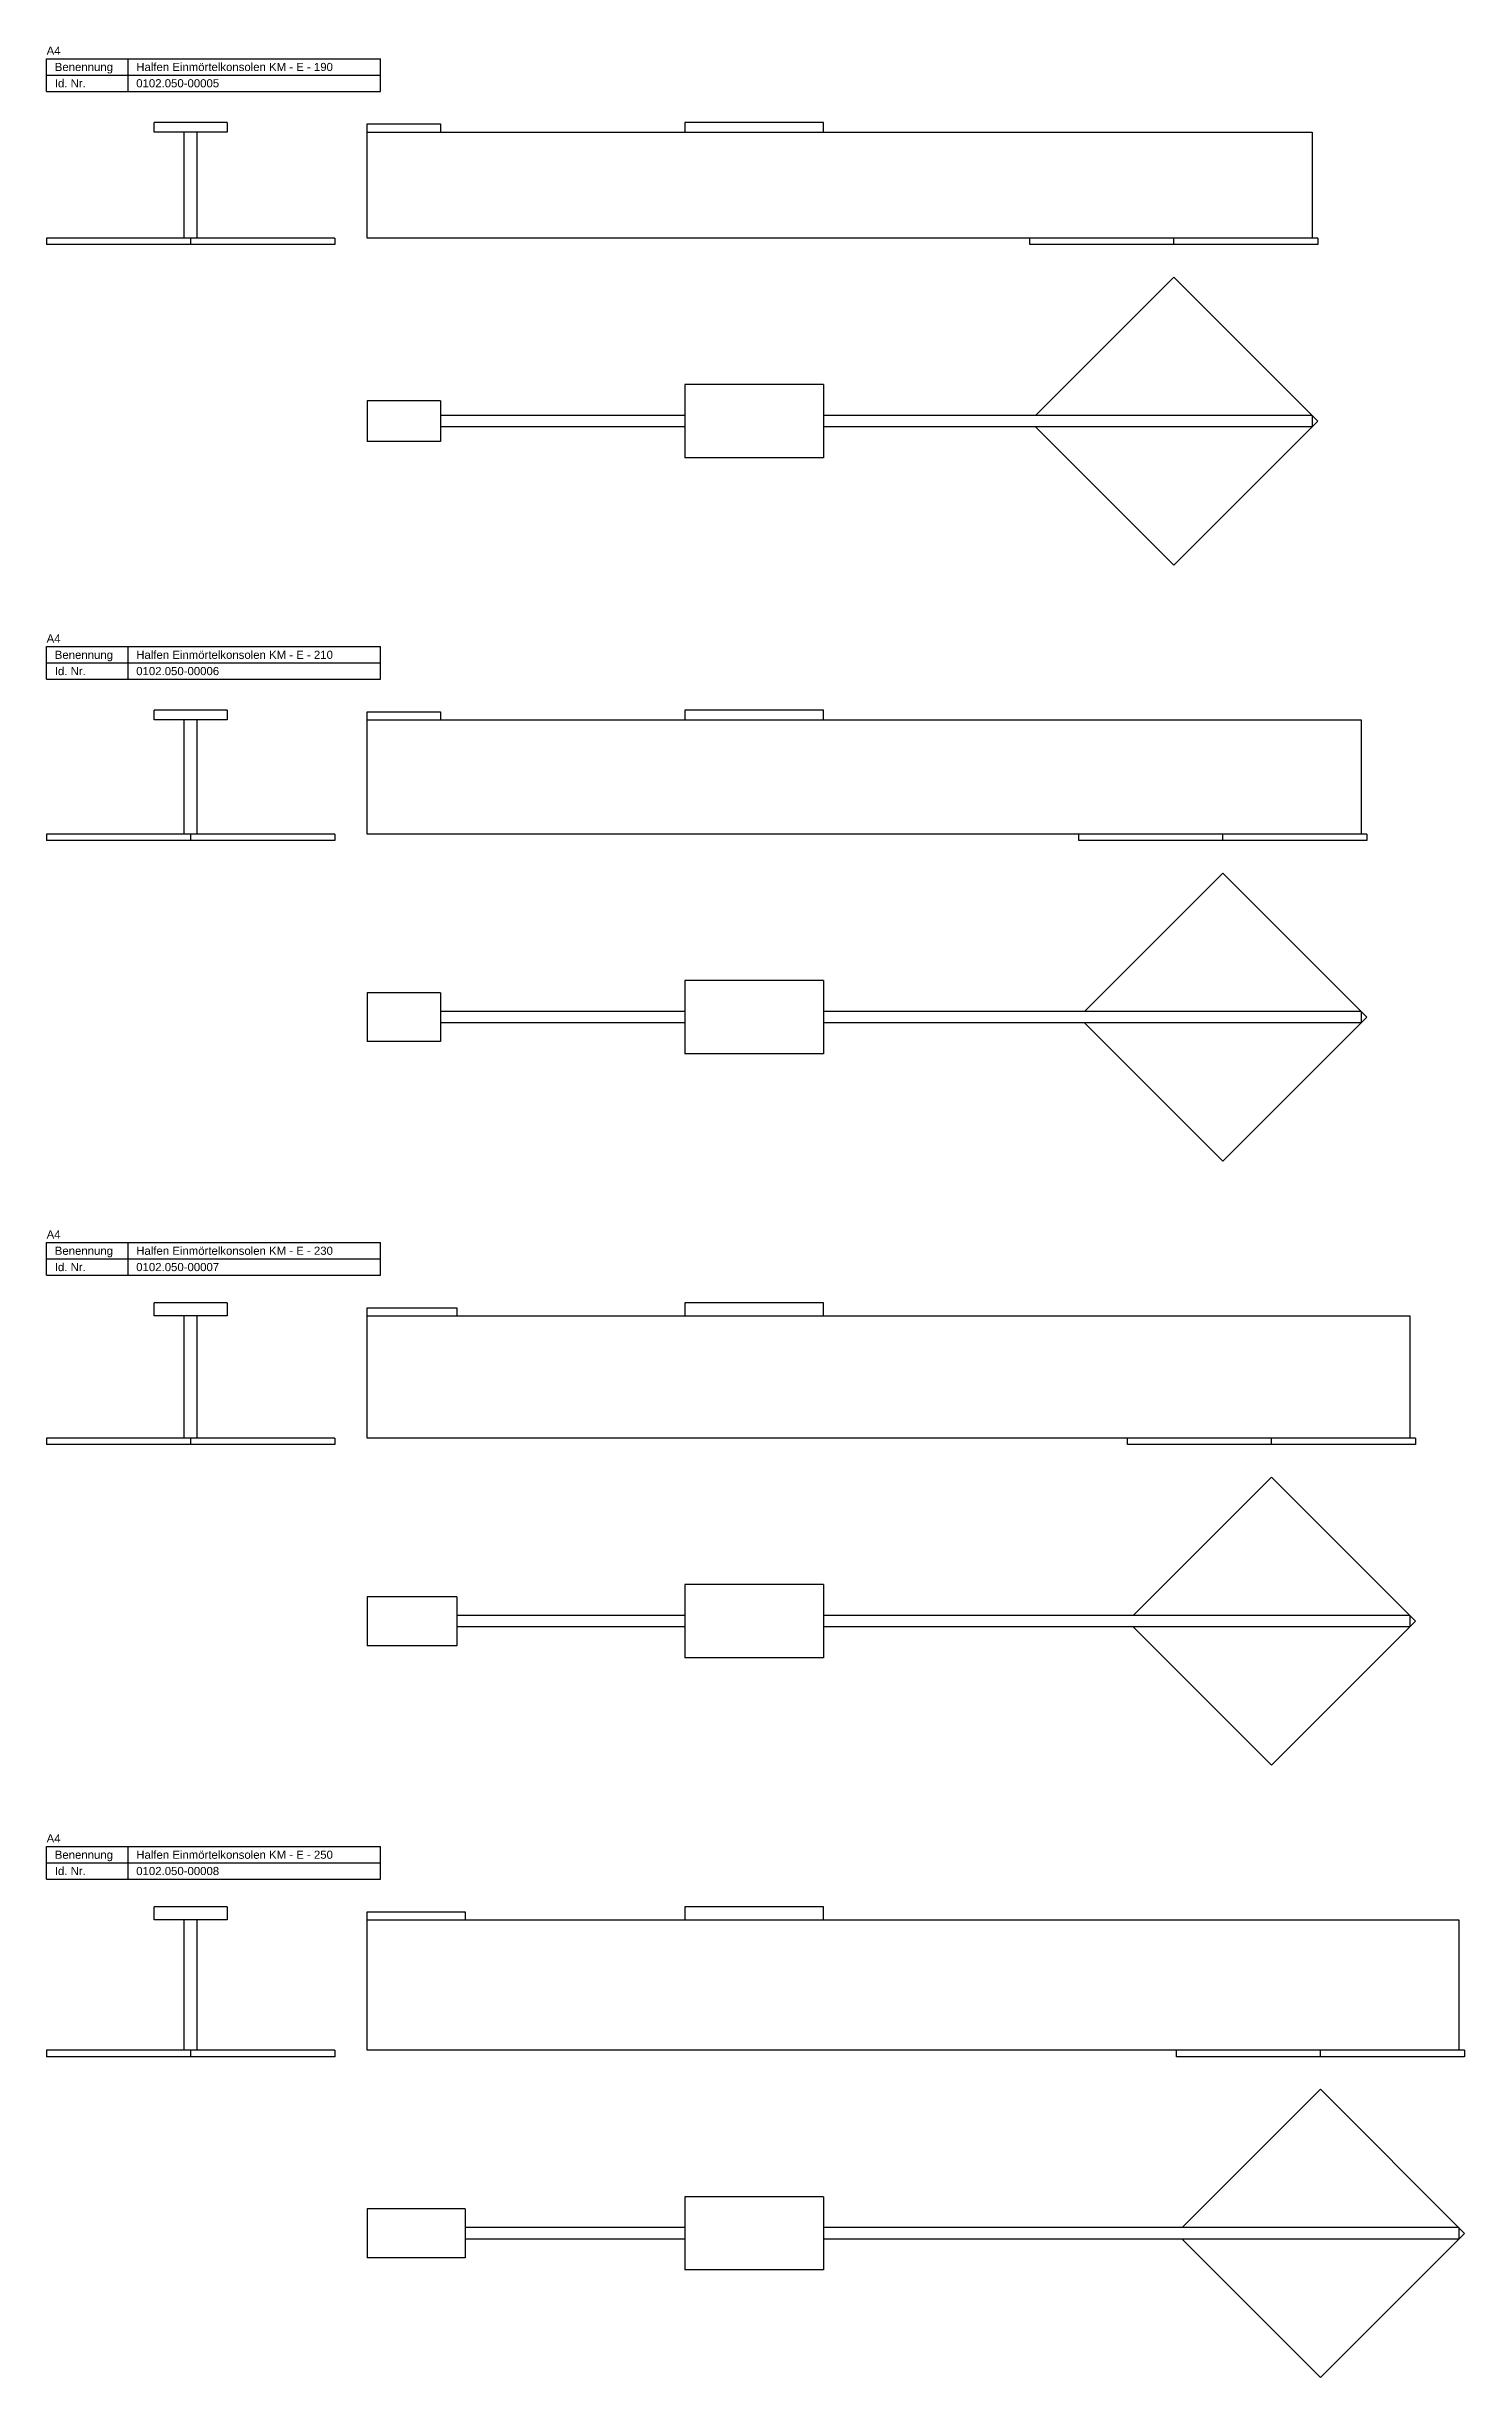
# Model space of a CAD drawing. Header units: millimetres. Extents: x 3 to 874, y -2573 to 271.
# Drawn here: x 3 to 874, y -2573 to -1142 of the extents above; entities that cross this region are included whole.
import ezdxf

# ---------------------------------------------------------------- set-up
doc = ezdxf.new("R2010")
doc.units = ezdxf.units.MM
doc.layers.add('HALFEN-KONSOLANKER', color=2, linetype='CONTINUOUS')
doc.styles.add('ARIAL50', font='ARIAL.TTF', dxfattribs={"height": 5})

msp = doc.modelspace()

# ---------------------------------------------------------------- texts
at = {"layer": 'HALFEN-KONSOLANKER', "style": 'ARIAL50'}
for s, p in [('A4', (3.4, -1147.4)), ('Benennung', (8.4, -1157.4)), ('Halfen Einmörtelkonsolen KM - E - 190', (58.4, -1157.4)), ('Id. Nr.', (8.4, -1167.4)), ('0102.050-00005', (58.4, -1167.4)), ('A4', (3.4, -1508.2)), ('Benennung', (8.4, -1518.2)), ('Halfen Einmörtelkonsolen KM - E - 210', (58.4, -1518.2)), ('Id. Nr.', (8.4, -1528.2)), ('0102.050-00006', (58.4, -1528.2)), ('A4', (3.4, -1874)), ('Benennung', (8.4, -1884)), ('Halfen Einmörtelkonsolen KM - E - 230', (58.4, -1884)), ('Id. Nr.', (8.4, -1894)), ('0102.050-00007', (58.4, -1894)), ('A4', (3.4, -2244.7)), ('Benennung', (8.4, -2254.7)), ('Id. Nr.', (8.4, -2264.7)), ('0102.050-00008', (58.4, -2264.7)), ('Halfen Einmörtelkonsolen KM - E - 250', (58.4, -2254.7))]:
    msp.add_text(s, height=5, dxfattribs=at).set_placement(p)

# ---------------------------------------------------------------- linework, layer by layer
at = {"layer": 'HALFEN-KONSOLANKER'}
for p, q in [((3.4, -1149.9), (208.4, -1149.9)), ((3.4, -1169.9), (3.4, -1149.9)), ((53.4, -1169.9), (53.4, -1149.9)), ((208.4, -1169.9), (208.4, -1149.9)), ((3.4, -1159.9), (208.4, -1159.9)), ((3.4, -1169.9), (208.4, -1169.9)), ((114.3, -1188.9), (69.3, -1188.9)), ((69.3, -1194.9), (69.3, -1188.9)), ((114.3, -1194.9), (69.3, -1194.9)), ((87.8, -1259.9), (87.8, -1194.9)), ((95.8, -1259.9), (95.8, -1194.9)), ((114.3, -1188.9), (114.3, -1194.9)), ((200.2, -1259.9), (200.2, -1189.9)), ((200.2, -1189.9), (245.2, -1189.9)), ((200.2, -1194.9), (780.2, -1194.9)), ((245.2, -1189.9), (245.2, -1194.9)), ((480.2, -1188.9), (395.2, -1188.9)), ((395.2, -1188.9), (395.2, -1194.9)), ((480.2, -1194.9), (480.2, -1188.9)), ((780.2, -1194.9), (780.2, -1259.9)), ((180.2, -1259.9), (3.4, -1259.9)), ((3.4, -1259.9), (3.4, -1263.9)), ((180.2, -1263.9), (3.4, -1263.9)), ((91.8, -1259.9), (91.8, -1263.9)), ((180.2, -1259.9), (180.2, -1263.9)), ((783.7, -1259.9), (200.2, -1259.9)), ((606.9, -1263.9), (606.9, -1259.9)), ((783.7, -1263.9), (606.9, -1263.9)), ((695.3, -1263.9), (695.3, -1259.9)), ((783.7, -1259.9), (783.7, -1263.9)), ((695.3, -1283.9), (610.4, -1368.8)), ((783.7, -1372.3), (695.3, -1283.9)), ((480.2, -1349.8), (395.2, -1349.8)), ((395.2, -1349.8), (395.2, -1394.8)), ((480.2, -1349.8), (480.2, -1394.8)), ((245.2, -1359.8), (200.2, -1359.8)), ((200.2, -1359.8), (200.2, -1384.8)), ((245.2, -1359.8), (245.2, -1384.8)), ((395.2, -1368.8), (245.2, -1368.8)), ((780.2, -1368.8), (480.2, -1368.8)), ((695.3, -1460.7), (783.7, -1372.3)), ((780.2, -1368.8), (780.2, -1375.8)), ((245.2, -1384.8), (200.2, -1384.8)), ((395.2, -1375.8), (245.2, -1375.8)), ((780.2, -1375.8), (480.2, -1375.8)), ((610.4, -1375.8), (695.3, -1460.7)), ((480.2, -1394.8), (395.2, -1394.8)), ((3.4, -1510.7), (208.4, -1510.7)), ((3.4, -1530.7), (3.4, -1510.7)), ((53.4, -1530.7), (53.4, -1510.7)), ((208.4, -1530.7), (208.4, -1510.7)), ((3.4, -1520.7), (208.4, -1520.7)), ((3.4, -1530.7), (208.4, -1530.7)), ((114.3, -1549.7), (69.3, -1549.7)), ((69.3, -1555.7), (69.3, -1549.7)), ((114.3, -1555.7), (69.3, -1555.7)), ((87.8, -1625.7), (87.8, -1555.7)), ((95.8, -1625.7), (95.8, -1555.7)), ((114.3, -1549.7), (114.3, -1555.7)), ((200.2, -1550.7), (245.2, -1550.7)), ((200.2, -1625.7), (200.2, -1550.7)), ((200.2, -1555.7), (810.2, -1555.7)), ((245.2, -1550.7), (245.2, -1555.7)), ((480.2, -1549.7), (395.2, -1549.7)), ((395.2, -1549.7), (395.2, -1555.7)), ((480.2, -1555.7), (480.2, -1549.7)), ((810.2, -1555.7), (810.2, -1625.7)), ((180.2, -1625.7), (3.4, -1625.7)), ((3.4, -1625.7), (3.4, -1629.7)), ((180.2, -1629.7), (3.4, -1629.7)), ((91.8, -1625.7), (91.8, -1629.7)), ((180.2, -1625.7), (180.2, -1629.7)), ((813.7, -1625.7), (200.2, -1625.7)), ((636.9, -1629.7), (636.9, -1625.7)), ((813.7, -1629.7), (636.9, -1629.7)), ((725.3, -1629.7), (725.3, -1625.7)), ((813.7, -1625.7), (813.7, -1629.7)), ((725.3, -1649.7), (640.4, -1734.6)), ((813.7, -1738.1), (725.3, -1649.7)), ((480.2, -1715.6), (395.2, -1715.6)), ((395.2, -1715.6), (395.2, -1760.6)), ((480.2, -1715.6), (480.2, -1760.6)), ((245.2, -1723.1), (200.2, -1723.1)), ((200.2, -1723.1), (200.2, -1753.1)), ((245.2, -1723.1), (245.2, -1753.1)), ((395.2, -1734.6), (245.2, -1734.6)), ((395.2, -1741.6), (245.2, -1741.6)), ((810.2, -1734.6), (480.2, -1734.6)), ((810.2, -1741.6), (480.2, -1741.6)), ((640.4, -1741.6), (725.3, -1826.5)), ((725.3, -1826.5), (813.7, -1738.1)), ((810.2, -1734.6), (810.2, -1741.6)), ((245.2, -1753.1), (200.2, -1753.1)), ((480.2, -1760.6), (395.2, -1760.6)), ((3.4, -1876.5), (208.4, -1876.5)), ((3.4, -1896.5), (3.4, -1876.5)), ((3.4, -1886.5), (208.4, -1886.5)), ((53.4, -1896.5), (53.4, -1876.5)), ((208.4, -1896.5), (208.4, -1876.5)), ((3.4, -1896.5), (208.4, -1896.5)), ((114.3, -1913.5), (69.3, -1913.5)), ((69.3, -1921.5), (69.3, -1913.5)), ((114.3, -1913.5), (114.3, -1921.5)), ((200.2, -1996.5), (200.2, -1916.5)), ((200.2, -1916.5), (255.2, -1916.5)), ((255.2, -1916.5), (255.2, -1921.5)), ((480.2, -1913.5), (395.2, -1913.5)), ((395.2, -1913.5), (395.2, -1921.5)), ((480.2, -1921.5), (480.2, -1913.5)), ((114.3, -1921.5), (69.3, -1921.5)), ((87.8, -1996.5), (87.8, -1921.5)), ((95.8, -1996.5), (95.8, -1921.5)), ((200.2, -1921.5), (840.2, -1921.5)), ((840.2, -1921.5), (840.2, -1996.5)), ((180.2, -1996.5), (3.4, -1996.5)), ((3.4, -1996.5), (3.4, -2000.5)), ((180.2, -2000.5), (3.4, -2000.5)), ((91.8, -1996.5), (91.8, -2000.5)), ((180.2, -1996.5), (180.2, -2000.5)), ((843.7, -1996.5), (200.2, -1996.5)), ((666.9, -2000.5), (666.9, -1996.5)), ((843.7, -2000.5), (666.9, -2000.5)), ((755.3, -2000.5), (755.3, -1996.5)), ((843.7, -1996.5), (843.7, -2000.5)), ((755.3, -2020.5), (670.4, -2105.4)), ((843.7, -2108.9), (755.3, -2020.5)), ((480.2, -2086.4), (395.2, -2086.4)), ((395.2, -2086.4), (395.2, -2131.4)), ((480.2, -2086.4), (480.2, -2131.4)), ((255.2, -2093.9), (200.2, -2093.9)), ((200.2, -2093.9), (200.2, -2123.9)), ((255.2, -2093.9), (255.2, -2123.9)), ((395.2, -2105.4), (255.2, -2105.4)), ((395.2, -2112.4), (255.2, -2112.4)), ((840.2, -2105.4), (480.2, -2105.4)), ((840.2, -2112.4), (480.2, -2112.4)), ((670.4, -2112.4), (755.3, -2197.2)), ((755.3, -2197.2), (843.7, -2108.9)), ((840.2, -2105.4), (840.2, -2112.4)), ((255.2, -2123.9), (200.2, -2123.9)), ((480.2, -2131.4), (395.2, -2131.4)), ((3.4, -2267.2), (3.4, -2247.2)), ((3.4, -2247.2), (208.4, -2247.2)), ((3.4, -2257.2), (208.4, -2257.2)), ((53.4, -2267.2), (53.4, -2247.2)), ((208.4, -2267.2), (208.4, -2247.2)), ((3.4, -2267.2), (208.4, -2267.2)), ((114.3, -2284.2), (69.3, -2284.2)), ((69.3, -2292.2), (69.3, -2284.2)), ((114.3, -2284.2), (114.3, -2292.2)), ((200.2, -2287.2), (260.2, -2287.2)), ((200.2, -2372.2), (200.2, -2287.2)), ((260.2, -2287.2), (260.2, -2292.2)), ((480.2, -2284.2), (395.2, -2284.2)), ((395.2, -2284.2), (395.2, -2292.2)), ((480.2, -2292.2), (480.2, -2284.2)), ((114.3, -2292.2), (69.3, -2292.2)), ((87.8, -2372.2), (87.8, -2292.2)), ((95.8, -2372.2), (95.8, -2292.2)), ((200.2, -2292.2), (870.2, -2292.2)), ((870.2, -2292.2), (870.2, -2372.2)), ((180.2, -2372.2), (3.4, -2372.2)), ((3.4, -2372.2), (3.4, -2376.2)), ((91.8, -2372.2), (91.8, -2376.2)), ((180.2, -2372.2), (180.2, -2376.2)), ((873.7, -2372.2), (200.2, -2372.2)), ((696.9, -2376.2), (696.9, -2372.2)), ((785.3, -2376.2), (785.3, -2372.2)), ((873.7, -2372.2), (873.7, -2376.2)), ((180.2, -2376.2), (3.4, -2376.2)), ((873.7, -2376.2), (696.9, -2376.2)), ((785.3, -2396.2), (700.4, -2481.1)), ((873.7, -2484.6), (785.3, -2396.2)), ((260.2, -2469.6), (200.2, -2469.6)), ((200.2, -2469.6), (200.2, -2499.6)), ((260.2, -2469.6), (260.2, -2499.6)), ((480.2, -2462.1), (395.2, -2462.1)), ((395.2, -2462.1), (395.2, -2507.1)), ((480.2, -2462.1), (480.2, -2507.1)), ((395.2, -2481.1), (260.2, -2481.1)), ((395.2, -2488.1), (260.2, -2488.1)), ((870.2, -2481.1), (480.2, -2481.1)), ((870.2, -2488.1), (480.2, -2488.1)), ((700.4, -2488.1), (785.3, -2573)), ((785.3, -2573), (873.7, -2484.6)), ((870.2, -2481.1), (870.2, -2488.1)), ((260.2, -2499.6), (200.2, -2499.6)), ((480.2, -2507.1), (395.2, -2507.1))]:
    msp.add_line(p, q, dxfattribs=at)

msp.set_redraw_order([(e.dxf.handle, doc.entitydb.next_handle()) for e in msp.query("TEXT MTEXT ATTDEF DIMENSION ARC_DIMENSION")])  # texts and dimensions are drawn at this point

doc.saveas('drawing.dxf')
